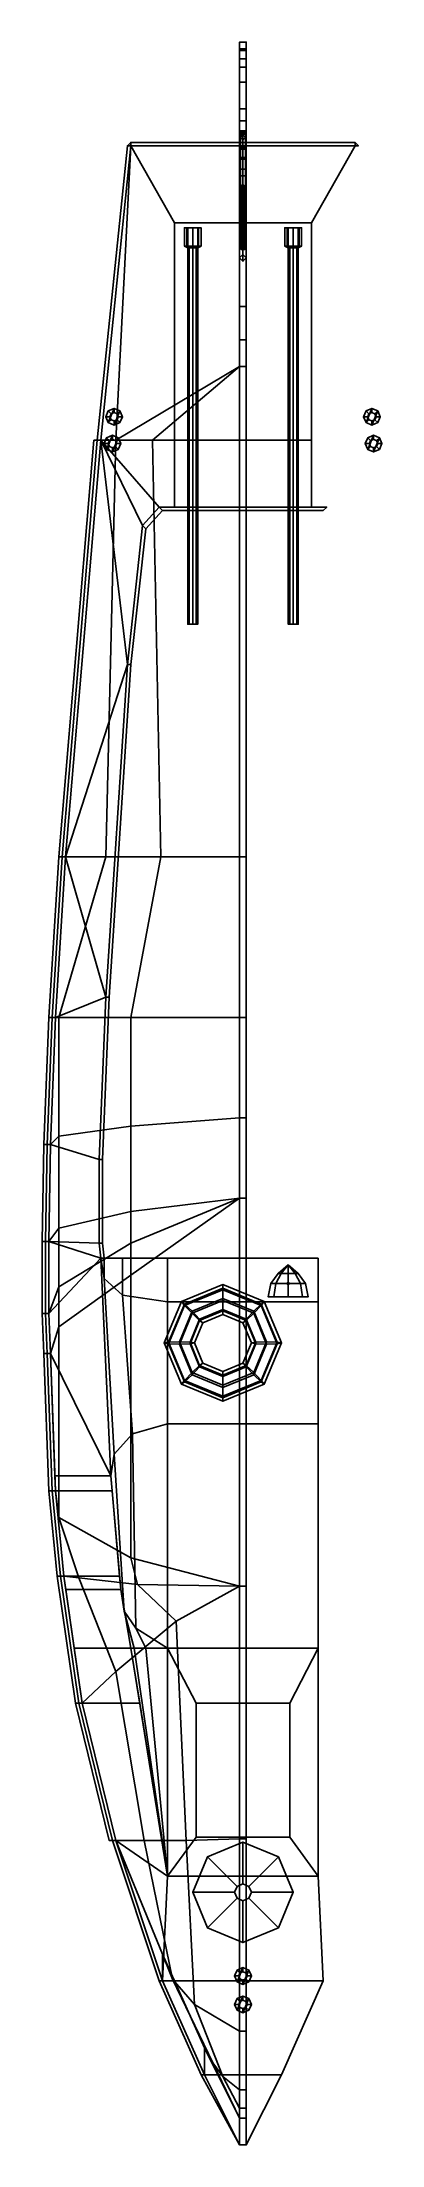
# Model space of a CAD drawing. Extents: x -1.2 to 0.8, y -6 to 6.5.
import ezdxf

# ---------------------------------------------------------------- set-up
doc = ezdxf.new("R2010")
doc.units = 0
doc.layers.get('0').update_dxf_attribs({"linetype": 'CONTINUOUS'})

msp = doc.modelspace()

# ---------------------------------------------------------------- linework, layer by layer
for points in [[(-0.02, 6.55, -0.48), (-0.02, 6.51, -0.59), (-0.02, 6.5, -0.22), (-0.02, 6.55, -0.41)], [(-0.02, 6.55, -0.41), (-0.02, 6.5, -0.22), (0.02, 6.5, -0.22), (0.02, 6.55, -0.41)], [(0.02, 6.55, -0.41), (0.02, 6.55, -0.48), (-0.02, 6.55, -0.48), (-0.02, 6.55, -0.41)], [(0.02, 6.55, -0.48), (0.02, 6.51, -0.59), (-0.02, 6.51, -0.59), (-0.02, 6.55, -0.48)], [(0.02, 6.5, -0.22), (0.02, 6.51, -0.59), (0.02, 6.55, -0.48), (0.02, 6.55, -0.41)], [(-0.02, 6.51, -0.59), (-0.02, 6.45, -0.65), (-0.02, 6.4, -0.17), (-0.02, 6.5, -0.22)], [(0.02, 6.51, -0.59), (0.02, 6.45, -0.65), (-0.02, 6.45, -0.65), (-0.02, 6.51, -0.59)], [(-0.02, 6.5, -0.22), (-0.02, 6.4, -0.17), (0.02, 6.4, -0.17), (0.02, 6.5, -0.22)], [(-0.02, 6.45, -0.65), (-0.02, 6.31, -0.68), (-0.02, 6.15, -0.13), (-0.02, 6.4, -0.17)], [(0.02, 6.45, -0.65), (0.02, 6.31, -0.68), (-0.02, 6.31, -0.68), (-0.02, 6.45, -0.65)], [(0.02, 6.4, -0.17), (0.02, 6.45, -0.65), (0.02, 6.51, -0.59), (0.02, 6.5, -0.22)], [(0.02, 6.15, -0.13), (0.02, 6.31, -0.68), (0.02, 6.45, -0.65), (0.02, 6.4, -0.17)], [(-0.02, 6.4, -0.17), (-0.02, 6.15, -0.13), (0.02, 6.15, -0.13), (0.02, 6.4, -0.17)], [(-0.02, 6.31, -0.68), (-0.02, 6.08, -0.68), (-0.02, 6.01, -0.27), (-0.02, 6.15, -0.13)], [(0.02, 6.31, -0.68), (0.02, 6.08, -0.68), (-0.02, 6.08, -0.68), (-0.02, 6.31, -0.68)], [(0.02, 6.01, -0.27), (0.02, 6.08, -0.68), (0.02, 6.31, -0.68), (0.02, 6.15, -0.13)], [(-0.02, 6.15, -0.13), (-0.02, 6.01, -0.27), (-0.02, 6.01, -0.15)], [(-0.02, 6.15, -0.13), (-0.02, 6.01, -0.15), (-0.02, 5.95, 0.02), (-0.02, 6, 0.02)], [(0.02, 6, 0.02), (0.02, 6.15, -0.13), (-0.02, 6.15, -0.13), (-0.02, 6, 0.02)], [(-0.02, 6.08, -0.68), (-0.02, 5.86, -0.55), (-0.02, 5.86, -0.39), (-0.02, 5.93, -0.3)], [(0.02, 6.08, -0.68), (0.02, 5.86, -0.55), (-0.02, 5.86, -0.55), (-0.02, 6.08, -0.68)], [(-0.02, 6.08, -0.68), (-0.02, 6.08, -0.68), (-0.02, 5.93, -0.3), (-0.02, 6.01, -0.27)], [(0.02, 6.01, -0.15), (0.02, 6.01, -0.27), (0.02, 6.15, -0.13), (0.02, 6.01, -0.15)], [(0.02, 5.95, 0.02), (0.02, 6.01, -0.15), (0.02, 6.15, -0.13), (0.02, 6, 0.02)], [(0.02, 5.86, -0.39), (0.02, 5.86, -0.55), (0.02, 6.08, -0.68), (0.02, 5.93, -0.3)], [(0.02, 5.93, -0.3), (0.02, 6.08, -0.68), (0.02, 6.08, -0.68), (0.02, 6.01, -0.27)], [(-0.67, 5.93, 0.5), (-0.85, 4.17, 0.45), (-0.87, 4.17, 0.45), (-0.69, 5.93, 0.5)], [(-0.69, 5.93, 0.5), (-0.87, 4.17, 0.45), (-0.87, 4.17, 0.49), (-0.69, 5.93, 0.54)], [(-0.69, 5.93, 0.54), (-0.87, 4.17, 0.49), (-0.85, 4.17, 0.49), (-0.67, 5.93, 0.54)], [(-0.67, 5.93), (-0.85, 4.17), (-0.85, 4.17, 0.45), (-0.67, 5.93, 0.5)], [(-0.67, 5.93, 0.54), (-0.85, 4.17, 0.49), (-0.41, 4.17, 0.49), (-0.41, 5.47, 0.527)], [(-0.67, 5.93), (-0.76, 4.17, -0.18), (-0.85, 4.17), (-0.67, 5.93)], [(-0.02, 5.93), (-0.02, 4.61, -0.36), (-0.76, 4.17, -0.18), (-0.67, 5.93)], [(-0.67, 5.95, 0.54), (-0.69, 5.93, 0.54), (-0.67, 5.93, 0.54), (-0.67, 5.95, 0.54)], [(-0.67, 5.95, 0.5), (-0.69, 5.93, 0.5), (-0.69, 5.93, 0.54), (-0.67, 5.95, 0.54)], [(-0.67, 5.95, 0.5), (-0.67, 5.93, 0.5), (-0.69, 5.93, 0.5), (-0.67, 5.95, 0.5)], [(0.67, 5.95, 0.5), (-0.67, 5.95, 0.5), (-0.67, 5.95, 0.54), (0.67, 5.95, 0.54)], [(0.67, 5.93, 0.5), (-0.67, 5.93, 0.5), (-0.67, 5.95, 0.5), (0.67, 5.95, 0.5)], [(0.67, 5.95, 0.54), (-0.67, 5.95, 0.54), (-0.67, 5.93, 0.54), (0.67, 5.93, 0.54)], [(-0.67, 5.93), (-0.67, 5.93, 0.5), (0.67, 5.93, 0.5), (0.67, 5.93)], [(0.67, 5.93, 0.54), (-0.67, 5.93, 0.54), (-0.41, 5.47, 0.527), (0.41, 5.47, 0.527)], [(-0.02, 6.01, -0.27), (-0.02, 5.93, -0.3), (0.02, 5.93, -0.3), (0.02, 6.01, -0.27)], [(-0.02, 6.01, -0.15), (-0.02, 6.01, -0.27), (0.02, 6.01, -0.27), (0.02, 6.01, -0.15)], [(-0.02, 5.95, 0.02), (-0.02, 6.01, -0.15), (0.02, 6.01, -0.15), (0.02, 5.95, 0.02)], [(-0.02, 6, -0.72), (-0.02, 5.92, -0.81), (-0.02, 5.91, -0.76), (-0.02, 5.95, -0.69)], [(-0.02, 5.92, -0.81), (-0.02, 6, -0.72), (0.02, 6, -0.72), (0.02, 5.92, -0.81)], [(-0.02, 6, -0.72), (-0.02, 5.95, -0.69), (0.02, 5.95, -0.69), (0.02, 6, -0.72)], [(-0.02, 6, 0.02), (-0.02, 5.95, 0.02), (0.02, 5.95, 0.02), (0.02, 6, 0.02)], [(-0.02, 5.95, -0.69), (-0.02, 5.91, -0.76), (0.02, 5.91, -0.76), (0.02, 5.95, -0.69)], [(-0.02, 5.79, -0.21), (-0.02, 4.77, -0.36), (-0.02, 4.61, -0.36), (-0.02, 5.93)], [(-0.02, 5.93, -0.16), (-0.02, 5.93, -0.16), (-0.02, 5.79, -0.21), (-0.02, 5.93)], [(-0.02, 5.79, -0.21), (-0.02, 5.93, -0.16), (0.02, 5.93, -0.16), (0.02, 5.79, -0.21)], [(-0.02, 5.93, -0.16), (-0.02, 5.93), (0.02, 5.93), (0.02, 5.93, -0.16)], [(-0.02, 5.93, -0.3), (-0.02, 5.86, -0.39), (0.02, 5.86, -0.39), (0.02, 5.93, -0.3)], [(-0.02, 5.92, -0.81), (-0.02, 5.75, -0.87), (-0.02, 5.85, -0.76), (-0.02, 5.91, -0.76)], [(-0.02, 5.75, -0.87), (-0.02, 5.92, -0.81), (0.02, 5.92, -0.81), (0.02, 5.75, -0.87)], [(-0.02, 5.91, -0.76), (-0.02, 5.85, -0.76), (0.02, 5.85, -0.76), (0.02, 5.91, -0.76)], [(0, 5.54, 0.555), (-0.015, 5.54, 0.57), (-0.015, 6.02, 0.57), (0, 6.02, 0.555)], [(-0.015, 5.54, 0.57), (0, 5.54, 0.585), (0, 6.02, 0.585), (-0.015, 6.02, 0.57)], [(-0.015, 6.02, 0.57), (0, 6.02, 0.585), (0.015, 6.02, 0.57), (0, 6.02, 0.555)], [(0, 5.995, 0.02), (-0.015, 5.98, 0.02), (-0.015, 5.98, 0.57), (0, 5.995, 0.555)], [(-0.015, 5.98, 0.02), (0, 5.965, 0.02), (0, 5.965, 0.555), (-0.015, 5.98, 0.57)], [(0.015, 5.54, 0.57), (0, 5.54, 0.555), (0, 6.02, 0.555), (0.015, 6.02, 0.57)], [(0, 5.54, 0.585), (0.015, 5.54, 0.57), (0.015, 6.02, 0.57), (0, 6.02, 0.585)], [(0.015, 5.98, 0.02), (0, 5.995, 0.02), (0, 5.995, 0.555), (0.015, 5.98, 0.57)], [(0, 5.965, 0.02), (0.015, 5.98, 0.02), (0.015, 5.98, 0.57), (0, 5.965, 0.555)], [(0.69, 5.93, 0.5), (0.67, 5.95, 0.5), (0.67, 5.95, 0.54), (0.69, 5.93, 0.54)], [(0.67, 5.93, 0.5), (0.67, 5.93, 0.5), (0.67, 5.95, 0.5), (0.69, 5.93, 0.5)], [(-0.02, 5.86, -0.39), (-0.02, 5.86, -0.55), (0.02, 5.86, -0.55), (0.02, 5.86, -0.39)], [(-0.02, 5.75, -0.87), (-0.02, 5.72, -0.8), (-0.02, 5.79, -0.7), (-0.02, 5.85, -0.76)], [(-0.02, 5.85, -0.76), (-0.02, 5.79, -0.7), (0.02, 5.79, -0.7), (0.02, 5.85, -0.76)], [(-0.02, 5.72, -0.8), (-0.02, 5.72, -0.36), (-0.02, 5.79, -0.21), (-0.02, 5.79, -0.7)], [(-0.02, 5.65, -0.3), (-0.02, 5.53, -0.3), (-0.02, 5.79, -0.21)], [(-0.02, 5.53, -0.3), (-0.02, 4.77, -0.36), (-0.02, 5.79, -0.21)], [(-0.02, 5.79, -0.7), (-0.02, 5.79, -0.21), (0.02, 5.79, -0.21), (0.02, 5.79, -0.7)], [(-0.02, 5.75, -0.87), (-0.02, 5.59, -0.87), (-0.02, 5.61, -0.83), (-0.02, 5.72, -0.8)], [(-0.02, 5.59, -0.87), (-0.02, 5.75, -0.87), (0.02, 5.75, -0.87), (0.02, 5.59, -0.87)], [(0, 5.28, 0.68), (-0.02, 5.26, 0.68), (-0.02, 5.68, 1.74), (0, 5.7, 1.74)], [(0, 5.7, 1.74), (-0.02, 5.68, 1.74), (0, 5.66, 1.74), (0.02, 5.68, 1.74)], [(-0.02, 5.26, 0.68), (0, 5.24, 0.68), (0, 5.66, 1.74), (-0.02, 5.68, 1.74)], [(0, 5.31, 0.76), (-0.01, 5.31, 0.77), (-0.01, 5.69, 1.24), (0, 5.7, 1.24)], [(0, 5.7, 1.24), (-0.01, 5.69, 1.24), (-0.01, 5.69, 1.74), (0, 5.7, 1.74)], [(-0.01, 5.31, 0.77), (0, 5.31, 0.78), (0, 5.68, 1.24), (-0.01, 5.69, 1.24)], [(-0.01, 5.69, 1.24), (0, 5.68, 1.24), (0, 5.68, 1.74), (-0.01, 5.69, 1.74)], [(0.02, 5.26, 0.68), (0, 5.28, 0.68), (0, 5.7, 1.74), (0.02, 5.68, 1.74)], [(0.01, 5.31, 0.77), (0, 5.31, 0.76), (0, 5.7, 1.24), (0.01, 5.69, 1.24)], [(0.01, 5.69, 1.24), (0, 5.7, 1.24), (0, 5.7, 1.74), (0.01, 5.69, 1.74)], [(0, 5.31, 0.78), (0.01, 5.31, 0.77), (0.01, 5.69, 1.24), (0, 5.68, 1.24)], [(0, 5.68, 1.24), (0.01, 5.69, 1.24), (0.01, 5.69, 1.74), (0, 5.68, 1.74)], [(0, 5.24, 0.68), (0.02, 5.26, 0.68), (0.02, 5.68, 1.74), (0, 5.66, 1.74)], [(-0.02, 5.59, -0.87), (-0.02, 5.59, -0.87), (-0.02, 5.55, -0.83), (-0.02, 5.61, -0.83)], [(-0.02, 5.55, -0.83), (-0.02, 5.59, -0.87), (-0.02, 5.34, -0.78), (-0.02, 5.44, -0.76)], [(-0.02, 5.34, -0.78), (-0.02, 5.59, -0.87), (0.02, 5.59, -0.87), (0.02, 5.34, -0.78)], [(-0.015, 5.54, 0.57), (0, 5.54, 0.555), (0.015, 5.54, 0.57), (0, 5.54, 0.585)], [(-0.41, 5.47, 0.527), (-0.41, 4.17, 0.49), (-0.41, 4.17, 0.68), (-0.41, 5.47, 0.68)], [(0.41, 5.47, 0.527), (-0.41, 5.47, 0.527), (-0.41, 5.47, 0.68), (0.41, 5.47, 0.68)], [(-0.41, 5.47, 0.68), (-0.41, 4.17, 0.68), (0.41, 4.17, 0.68), (0.41, 5.47, 0.68)], [(-0.335, 5.44, -0.515), (-0.35, 5.44, -0.55), (-0.35, 5.33, -0.55), (-0.335, 5.33, -0.515)], [(-0.35, 5.44, -0.55), (-0.335, 5.44, -0.585), (-0.335, 5.33, -0.585), (-0.35, 5.33, -0.55)], [(-0.33, 5.44, -0.1), (-0.335, 5.44, -0.515), (-0.335, 5.33, -0.515), (-0.33, 5.33, -0.1)], [(-0.335, 5.44, -0.585), (-0.3, 5.44, -0.6), (-0.3, 5.33, -0.6), (-0.335, 5.33, -0.585)], [(-0.335, 5.44, -0.515), (-0.33, 5.44, -0.1), (-0.27, 5.44, -0.1), (-0.265, 5.44, -0.515)], [(-0.3, 5.44, -0.6), (-0.265, 5.44, -0.585), (-0.265, 5.33, -0.585), (-0.3, 5.33, -0.6)], [(-0.265, 5.44, -0.515), (-0.27, 5.44, -0.1), (-0.27, 5.33, -0.1), (-0.265, 5.33, -0.515)], [(-0.25, 5.44, -0.55), (-0.265, 5.44, -0.515), (-0.265, 5.33, -0.515), (-0.25, 5.33, -0.55)], [(-0.265, 5.44, -0.585), (-0.25, 5.44, -0.55), (-0.25, 5.33, -0.55), (-0.265, 5.33, -0.585)], [(-0.02, 5.44, -0.38), (-0.02, 4.97, -0.47), (-0.02, 4.77, -0.36), (-0.02, 5.53, -0.3)], [(-0.02, 5.44, -0.76), (-0.02, 5.34, -0.78), (-0.02, 4.97, -0.47), (-0.02, 5.44, -0.38)], [(0.25, 5.44, -0.55), (0.265, 5.44, -0.585), (0.265, 5.33, -0.585), (0.25, 5.33, -0.55)], [(0.265, 5.44, -0.515), (0.25, 5.44, -0.55), (0.25, 5.33, -0.55), (0.265, 5.33, -0.515)], [(0.265, 5.44, -0.515), (0.27, 5.44, -0.1), (0.33, 5.44, -0.1), (0.335, 5.44, -0.515)], [(0.27, 5.44, -0.1), (0.265, 5.44, -0.515), (0.265, 5.33, -0.515), (0.27, 5.33, -0.1)], [(0.265, 5.44, -0.585), (0.3, 5.44, -0.6), (0.3, 5.33, -0.6), (0.265, 5.33, -0.585)], [(0.3, 5.44, -0.6), (0.335, 5.44, -0.585), (0.335, 5.33, -0.585), (0.3, 5.33, -0.6)], [(0.335, 5.44, -0.515), (0.33, 5.44, -0.1), (0.33, 5.33, -0.1), (0.335, 5.33, -0.515)], [(0.335, 5.44, -0.585), (0.35, 5.44, -0.55), (0.35, 5.33, -0.55), (0.335, 5.33, -0.585)], [(0.35, 5.44, -0.55), (0.335, 5.44, -0.515), (0.335, 5.33, -0.515), (0.35, 5.33, -0.55)], [(-0.321, 5.32, -0.571), (-0.33, 5.32, -0.55), (-0.35, 5.33, -0.55), (-0.335, 5.33, -0.585)], [(-0.33, 5.32, -0.55), (-0.321, 5.32, -0.529), (-0.335, 5.33, -0.515), (-0.35, 5.33, -0.55)], [(-0.3, 5.32, -0.58), (-0.321, 5.32, -0.571), (-0.335, 5.33, -0.585), (-0.3, 5.33, -0.6)], [(-0.321, 5.32, -0.529), (-0.3, 5.32, -0.52), (-0.3, 5.33, -0.5), (-0.335, 5.33, -0.515)], [(-0.33, 5.33, -0.1), (-0.335, 5.33, -0.515), (-0.3, 5.33, -0.5), (-0.27, 5.33, -0.1)], [(-0.321, 5.32, -0.529), (-0.33, 5.32, -0.55), (-0.33, 3.07, -0.43), (-0.321, 3.07, -0.409)], [(-0.33, 5.32, -0.55), (-0.321, 5.32, -0.571), (-0.321, 3.07, -0.451), (-0.33, 3.07, -0.43)], [(-0.3, 5.32, -0.52), (-0.321, 5.32, -0.529), (-0.321, 3.07, -0.409), (-0.3, 3.07, -0.4)], [(-0.321, 5.32, -0.571), (-0.3, 5.32, -0.58), (-0.3, 3.07, -0.46), (-0.321, 3.07, -0.451)], [(-0.279, 5.32, -0.571), (-0.3, 5.32, -0.58), (-0.3, 5.33, -0.6), (-0.265, 5.33, -0.585)], [(-0.3, 5.32, -0.52), (-0.279, 5.32, -0.529), (-0.265, 5.33, -0.515), (-0.3, 5.33, -0.5)], [(-0.3, 5.33, -0.5), (-0.265, 5.33, -0.515), (-0.27, 5.33, -0.1)], [(-0.279, 5.32, -0.529), (-0.3, 5.32, -0.52), (-0.3, 3.07, -0.4), (-0.279, 3.07, -0.409)], [(-0.3, 5.32, -0.58), (-0.279, 5.32, -0.571), (-0.279, 3.07, -0.451), (-0.3, 3.07, -0.46)], [(-0.27, 5.32, -0.55), (-0.279, 5.32, -0.571), (-0.265, 5.33, -0.585), (-0.25, 5.33, -0.55)], [(-0.279, 5.32, -0.529), (-0.27, 5.32, -0.55), (-0.25, 5.33, -0.55), (-0.265, 5.33, -0.515)], [(-0.27, 5.32, -0.55), (-0.279, 5.32, -0.529), (-0.279, 3.07, -0.409), (-0.27, 3.07, -0.43)], [(-0.279, 5.32, -0.571), (-0.27, 5.32, -0.55), (-0.27, 3.07, -0.43), (-0.279, 3.07, -0.451)], [(-0.02, 4.97, -0.47), (-0.02, 5.34, -0.78), (0.02, 5.34, -0.78), (0.02, 4.97, -0.47)], [(0.27, 5.32, -0.55), (0.279, 5.32, -0.529), (0.265, 5.33, -0.515), (0.25, 5.33, -0.55)], [(0.279, 5.32, -0.571), (0.27, 5.32, -0.55), (0.25, 5.33, -0.55), (0.265, 5.33, -0.585)], [(0.27, 5.33, -0.1), (0.265, 5.33, -0.515), (0.3, 5.33, -0.5), (0.33, 5.33, -0.1)], [(0.279, 5.32, -0.529), (0.3, 5.32, -0.52), (0.3, 5.33, -0.5), (0.265, 5.33, -0.515)], [(0.3, 5.32, -0.58), (0.279, 5.32, -0.571), (0.265, 5.33, -0.585), (0.3, 5.33, -0.6)], [(0.27, 5.32, -0.55), (0.279, 5.32, -0.571), (0.279, 3.07, -0.451), (0.27, 3.07, -0.43)], [(0.279, 5.32, -0.529), (0.27, 5.32, -0.55), (0.27, 3.07, -0.43), (0.279, 3.07, -0.409)], [(0.279, 5.32, -0.571), (0.3, 5.32, -0.58), (0.3, 3.07, -0.46), (0.279, 3.07, -0.451)], [(0.3, 5.32, -0.52), (0.279, 5.32, -0.529), (0.279, 3.07, -0.409), (0.3, 3.07, -0.4)], [(0.3, 5.33, -0.5), (0.335, 5.33, -0.515), (0.33, 5.33, -0.1)], [(0.3, 5.32, -0.52), (0.321, 5.32, -0.529), (0.335, 5.33, -0.515), (0.3, 5.33, -0.5)], [(0.321, 5.32, -0.571), (0.3, 5.32, -0.58), (0.3, 5.33, -0.6), (0.335, 5.33, -0.585)], [(0.3, 5.32, -0.58), (0.321, 5.32, -0.571), (0.321, 3.07, -0.451), (0.3, 3.07, -0.46)], [(0.321, 5.32, -0.529), (0.3, 5.32, -0.52), (0.3, 3.07, -0.4), (0.321, 3.07, -0.409)], [(0.321, 5.32, -0.529), (0.33, 5.32, -0.55), (0.35, 5.33, -0.55), (0.335, 5.33, -0.515)], [(0.33, 5.32, -0.55), (0.321, 5.32, -0.571), (0.335, 5.33, -0.585), (0.35, 5.33, -0.55)], [(0.321, 5.32, -0.571), (0.33, 5.32, -0.55), (0.33, 3.07, -0.43), (0.321, 3.07, -0.451)], [(0.33, 5.32, -0.55), (0.321, 5.32, -0.529), (0.321, 3.07, -0.409), (0.33, 3.07, -0.43)], [(-0.02, 4.77, -0.36), (-0.02, 4.97, -0.47), (0.02, 4.97, -0.47), (0.02, 4.77, -0.36)], [(-0.02, 4.61, -0.36), (-0.02, 4.77, -0.36), (0.02, 4.77, -0.36), (0.02, 4.61, -0.36)], [(-0.02, 4.61, -0.36), (-0.54, 4.17, -0.31), (-0.54, 4.17, -0.31), (-0.76, 4.17, -0.18)], [(-0.02, 4.61, -0.36), (-0.02, 4.17, -0.43), (-0.02, 4.17, -0.43), (-0.54, 4.17, -0.31)], [(-0.02, 4.17, -0.43), (-0.02, 4.61, -0.36), (0.02, 4.61, -0.36), (0.02, 4.17, -0.43)], [(-0.805, 4.275, 0.68), (-0.77, 4.36, 0.68), (-0.805, 4.345, 0.68), (-0.82, 4.31, 0.68)], [(-0.788, 4.328, 0.66), (-0.795, 4.31, 0.66), (-0.82, 4.31, 0.68), (-0.805, 4.345, 0.68)], [(-0.795, 4.31, 0.66), (-0.788, 4.292, 0.66), (-0.805, 4.275, 0.68), (-0.82, 4.31, 0.68)], [(-0.77, 4.335, 0.66), (-0.788, 4.328, 0.66), (-0.805, 4.345, 0.68), (-0.77, 4.36, 0.68)], [(-0.77, 4.26, 0.68), (-0.735, 4.345, 0.68), (-0.77, 4.36, 0.68), (-0.805, 4.275, 0.68)], [(-0.788, 4.292, 0.66), (-0.77, 4.285, 0.66), (-0.77, 4.26, 0.68), (-0.805, 4.275, 0.68)], [(-0.788, 4.328, 0.46), (-0.795, 4.31, 0.46), (-0.795, 4.31, 0.66), (-0.788, 4.328, 0.66)], [(-0.795, 4.31, 0.46), (-0.788, 4.292, 0.46), (-0.788, 4.292, 0.66), (-0.795, 4.31, 0.66)], [(-0.77, 4.335, 0.46), (-0.788, 4.328, 0.46), (-0.788, 4.328, 0.66), (-0.77, 4.335, 0.66)], [(-0.788, 4.292, 0.46), (-0.77, 4.285, 0.46), (-0.77, 4.285, 0.66), (-0.788, 4.292, 0.66)], [(-0.752, 4.328, 0.66), (-0.77, 4.335, 0.66), (-0.77, 4.36, 0.68), (-0.735, 4.345, 0.68)], [(-0.735, 4.275, 0.68), (-0.72, 4.31, 0.68), (-0.735, 4.345, 0.68), (-0.77, 4.26, 0.68)], [(-0.752, 4.328, 0.46), (-0.77, 4.335, 0.46), (-0.77, 4.335, 0.66), (-0.752, 4.328, 0.66)], [(-0.77, 4.285, 0.46), (-0.752, 4.292, 0.46), (-0.752, 4.292, 0.66), (-0.77, 4.285, 0.66)], [(-0.77, 4.285, 0.66), (-0.752, 4.292, 0.66), (-0.735, 4.275, 0.68), (-0.77, 4.26, 0.68)], [(-0.745, 4.31, 0.66), (-0.752, 4.328, 0.66), (-0.735, 4.345, 0.68), (-0.72, 4.31, 0.68)], [(-0.745, 4.31, 0.46), (-0.752, 4.328, 0.46), (-0.752, 4.328, 0.66), (-0.745, 4.31, 0.66)], [(-0.752, 4.292, 0.46), (-0.745, 4.31, 0.46), (-0.745, 4.31, 0.66), (-0.752, 4.292, 0.66)], [(-0.752, 4.292, 0.66), (-0.745, 4.31, 0.66), (-0.72, 4.31, 0.68), (-0.735, 4.275, 0.68)], [(0.735, 4.275, 0.68), (0.77, 4.36, 0.68), (0.735, 4.345, 0.68), (0.72, 4.31, 0.68)], [(0.752, 4.328, 0.66), (0.745, 4.31, 0.66), (0.72, 4.31, 0.68), (0.735, 4.345, 0.68)], [(0.745, 4.31, 0.66), (0.752, 4.292, 0.66), (0.735, 4.275, 0.68), (0.72, 4.31, 0.68)], [(0.77, 4.26, 0.68), (0.805, 4.345, 0.68), (0.77, 4.36, 0.68), (0.735, 4.275, 0.68)], [(0.77, 4.335, 0.66), (0.752, 4.328, 0.66), (0.735, 4.345, 0.68), (0.77, 4.36, 0.68)], [(0.752, 4.292, 0.66), (0.77, 4.285, 0.66), (0.77, 4.26, 0.68), (0.735, 4.275, 0.68)], [(0.752, 4.328, 0.46), (0.745, 4.31, 0.46), (0.745, 4.31, 0.66), (0.752, 4.328, 0.66)], [(0.745, 4.31, 0.46), (0.752, 4.292, 0.46), (0.752, 4.292, 0.66), (0.745, 4.31, 0.66)], [(0.77, 4.335, 0.46), (0.752, 4.328, 0.46), (0.752, 4.328, 0.66), (0.77, 4.335, 0.66)], [(0.752, 4.292, 0.46), (0.77, 4.285, 0.46), (0.77, 4.285, 0.66), (0.752, 4.292, 0.66)], [(0.788, 4.328, 0.66), (0.77, 4.335, 0.66), (0.77, 4.36, 0.68), (0.805, 4.345, 0.68)], [(0.805, 4.275, 0.68), (0.82, 4.31, 0.68), (0.805, 4.345, 0.68), (0.77, 4.26, 0.68)], [(0.788, 4.328, 0.46), (0.77, 4.335, 0.46), (0.77, 4.335, 0.66), (0.788, 4.328, 0.66)], [(0.77, 4.285, 0.46), (0.788, 4.292, 0.46), (0.788, 4.292, 0.66), (0.77, 4.285, 0.66)], [(0.77, 4.285, 0.66), (0.788, 4.292, 0.66), (0.805, 4.275, 0.68), (0.77, 4.26, 0.68)], [(0.795, 4.31, 0.66), (0.788, 4.328, 0.66), (0.805, 4.345, 0.68), (0.82, 4.31, 0.68)], [(0.795, 4.31, 0.46), (0.788, 4.328, 0.46), (0.788, 4.328, 0.66), (0.795, 4.31, 0.66)], [(0.788, 4.292, 0.46), (0.795, 4.31, 0.46), (0.795, 4.31, 0.66), (0.788, 4.292, 0.66)], [(0.788, 4.292, 0.66), (0.795, 4.31, 0.66), (0.82, 4.31, 0.68), (0.805, 4.275, 0.68)], [(-0.89, 4.17, 0.23), (-1.1, 1.68, 0.22), (-1.06, 1.68, 0.22), (-0.85, 4.17, 0.23)], [(-0.89, 4.17, 0.18), (-1.1, 1.68, 0.17), (-1.1, 1.68, 0.22), (-0.89, 4.17, 0.23)], [(-0.85, 4.17, 0.18), (-1.06, 1.68, 0.17), (-1.1, 1.68, 0.17), (-0.89, 4.17, 0.18)], [(-0.87, 4.17, 0.49), (-1.08, 1.68, 0.47), (-1.06, 1.68, 0.47), (-0.85, 4.17, 0.49)], [(-0.87, 4.17, 0.45), (-1.08, 1.68, 0.43), (-1.08, 1.68, 0.47), (-0.87, 4.17, 0.49)], [(-0.85, 4.17, 0.45), (-1.06, 1.68, 0.43), (-1.08, 1.68, 0.43), (-0.87, 4.17, 0.45)], [(-0.85, 4.17, 0.23), (-1.06, 1.68, 0.22), (-1.06, 1.68, 0.43), (-0.85, 4.17, 0.45)], [(-0.85, 4.17), (-1.06, 1.68), (-1.06, 1.68, 0.17), (-0.85, 4.17, 0.18)], [(-0.85, 4.17, 0.49), (-1.06, 1.68, 0.47), (-0.69, 2.83, 0.48), (-0.85, 4.17, 0.49)], [(-0.76, 4.17, -0.18), (-0.82, 1.68, -0.31), (-1.06, 1.68), (-0.85, 4.17)], [(-0.85, 4.17, 0.18), (-0.89, 4.17, 0.18), (-0.89, 4.17, 0.23), (-0.85, 4.17, 0.23)], [(-0.85, 4.17, 0.49), (-0.69, 2.83, 0.48), (-0.6, 3.66, 0.49), (-0.85, 4.17, 0.49)], [(-0.85, 4.17, 0.49), (-0.6, 3.66, 0.49), (-0.5, 3.77, 0.49), (-0.85, 4.17, 0.49)], [(-0.85, 4.17, 0.49), (-0.5, 3.77, 0.49), (-0.41, 3.77, 0.49), (-0.41, 4.17, 0.49)], [(-0.815, 4.115, 0.68), (-0.78, 4.2, 0.68), (-0.815, 4.185, 0.68), (-0.83, 4.15, 0.68)], [(-0.798, 4.168, 0.66), (-0.805, 4.15, 0.66), (-0.83, 4.15, 0.68), (-0.815, 4.185, 0.68)], [(-0.805, 4.15, 0.66), (-0.798, 4.132, 0.66), (-0.815, 4.115, 0.68), (-0.83, 4.15, 0.68)], [(-0.54, 4.17, -0.31), (-0.49, 1.68, -0.52), (-0.82, 1.68, -0.31), (-0.76, 4.17, -0.18)], [(-0.78, 4.1, 0.68), (-0.745, 4.185, 0.68), (-0.78, 4.2, 0.68), (-0.815, 4.115, 0.68)], [(-0.78, 4.175, 0.66), (-0.798, 4.168, 0.66), (-0.815, 4.185, 0.68), (-0.78, 4.2, 0.68)], [(-0.798, 4.168, 0.46), (-0.805, 4.15, 0.46), (-0.805, 4.15, 0.66), (-0.798, 4.168, 0.66)], [(-0.805, 4.15, 0.46), (-0.798, 4.132, 0.46), (-0.798, 4.132, 0.66), (-0.805, 4.15, 0.66)], [(-0.78, 4.175, 0.46), (-0.798, 4.168, 0.46), (-0.798, 4.168, 0.66), (-0.78, 4.175, 0.66)], [(-0.762, 4.168, 0.66), (-0.78, 4.175, 0.66), (-0.78, 4.2, 0.68), (-0.745, 4.185, 0.68)], [(-0.745, 4.115, 0.68), (-0.73, 4.15, 0.68), (-0.745, 4.185, 0.68), (-0.78, 4.1, 0.68)], [(-0.762, 4.168, 0.46), (-0.78, 4.175, 0.46), (-0.78, 4.175, 0.66), (-0.762, 4.168, 0.66)], [(-0.755, 4.15, 0.66), (-0.762, 4.168, 0.66), (-0.745, 4.185, 0.68), (-0.73, 4.15, 0.68)], [(-0.755, 4.15, 0.46), (-0.762, 4.168, 0.46), (-0.762, 4.168, 0.66), (-0.755, 4.15, 0.66)], [(-0.762, 4.132, 0.66), (-0.755, 4.15, 0.66), (-0.73, 4.15, 0.68), (-0.745, 4.115, 0.68)], [(-0.762, 4.132, 0.46), (-0.755, 4.15, 0.46), (-0.755, 4.15, 0.66), (-0.762, 4.132, 0.66)], [(-0.02, 4.17, -0.43), (-0.02, 1.68, -0.66), (-0.49, 1.68, -0.52), (-0.54, 4.17, -0.31)], [(-0.41, 4.17, 0.49), (-0.41, 3.77, 0.49), (-0.41, 3.77, 0.68), (-0.41, 4.17, 0.68)], [(-0.41, 4.17, 0.68), (-0.41, 3.77, 0.68), (0.41, 3.77, 0.68), (0.41, 4.17, 0.68)], [(-0.02, 1.68, -0.66), (-0.02, 4.17, -0.43), (0.02, 4.17, -0.43), (0.02, 1.68, -0.66)], [(0.745, 4.115, 0.68), (0.78, 4.2, 0.68), (0.745, 4.185, 0.68), (0.73, 4.15, 0.68)], [(0.762, 4.168, 0.66), (0.755, 4.15, 0.66), (0.73, 4.15, 0.68), (0.745, 4.185, 0.68)], [(0.755, 4.15, 0.66), (0.762, 4.132, 0.66), (0.745, 4.115, 0.68), (0.73, 4.15, 0.68)], [(0.78, 4.1, 0.68), (0.815, 4.185, 0.68), (0.78, 4.2, 0.68), (0.745, 4.115, 0.68)], [(0.78, 4.175, 0.66), (0.762, 4.168, 0.66), (0.745, 4.185, 0.68), (0.78, 4.2, 0.68)], [(0.762, 4.168, 0.46), (0.755, 4.15, 0.46), (0.755, 4.15, 0.66), (0.762, 4.168, 0.66)], [(0.755, 4.15, 0.46), (0.762, 4.132, 0.46), (0.762, 4.132, 0.66), (0.755, 4.15, 0.66)], [(0.78, 4.175, 0.46), (0.762, 4.168, 0.46), (0.762, 4.168, 0.66), (0.78, 4.175, 0.66)], [(0.798, 4.168, 0.66), (0.78, 4.175, 0.66), (0.78, 4.2, 0.68), (0.815, 4.185, 0.68)], [(0.815, 4.115, 0.68), (0.83, 4.15, 0.68), (0.815, 4.185, 0.68), (0.78, 4.1, 0.68)], [(0.798, 4.168, 0.46), (0.78, 4.175, 0.46), (0.78, 4.175, 0.66), (0.798, 4.168, 0.66)], [(0.805, 4.15, 0.66), (0.798, 4.168, 0.66), (0.815, 4.185, 0.68), (0.83, 4.15, 0.68)], [(0.805, 4.15, 0.46), (0.798, 4.168, 0.46), (0.798, 4.168, 0.66), (0.805, 4.15, 0.66)], [(0.798, 4.132, 0.46), (0.805, 4.15, 0.46), (0.805, 4.15, 0.66), (0.798, 4.132, 0.66)], [(0.798, 4.132, 0.66), (0.805, 4.15, 0.66), (0.83, 4.15, 0.68), (0.815, 4.115, 0.68)], [(-0.798, 4.132, 0.66), (-0.78, 4.125, 0.66), (-0.78, 4.1, 0.68), (-0.815, 4.115, 0.68)], [(-0.798, 4.132, 0.46), (-0.78, 4.125, 0.46), (-0.78, 4.125, 0.66), (-0.798, 4.132, 0.66)], [(-0.78, 4.125, 0.66), (-0.762, 4.132, 0.66), (-0.745, 4.115, 0.68), (-0.78, 4.1, 0.68)], [(-0.78, 4.125, 0.46), (-0.762, 4.132, 0.46), (-0.762, 4.132, 0.66), (-0.78, 4.125, 0.66)], [(0.762, 4.132, 0.66), (0.78, 4.125, 0.66), (0.78, 4.1, 0.68), (0.745, 4.115, 0.68)], [(0.762, 4.132, 0.46), (0.78, 4.125, 0.46), (0.78, 4.125, 0.66), (0.762, 4.132, 0.66)], [(0.78, 4.125, 0.46), (0.798, 4.132, 0.46), (0.798, 4.132, 0.66), (0.78, 4.125, 0.66)], [(0.78, 4.125, 0.66), (0.798, 4.132, 0.66), (0.815, 4.115, 0.68), (0.78, 4.1, 0.68)], [(-0.6, 3.66, 0.49), (-0.69, 2.83, 0.48), (-0.69, 2.83, 0.71), (-0.6, 3.66, 0.71)], [(-0.6, 3.66, 0.71), (-0.69, 2.83, 0.71), (-0.67, 2.83, 0.71), (-0.58, 3.64, 0.71)], [(-0.5, 3.77, 0.49), (-0.6, 3.66, 0.49), (-0.6, 3.66, 0.71), (-0.5, 3.77, 0.71)], [(-0.5, 3.77, 0.71), (-0.6, 3.66, 0.71), (-0.58, 3.64, 0.71), (-0.48, 3.75, 0.71)], [(-0.41, 3.77, 0.49), (-0.5, 3.77, 0.49), (-0.5, 3.77, 0.71), (-0.41, 3.77, 0.68)], [(-0.41, 3.77, 0.68), (-0.5, 3.77, 0.71), (0.5, 3.77, 0.71), (0.41, 3.77, 0.68)], [(-0.5, 3.77, 0.71), (-0.48, 3.75, 0.71), (0.48, 3.75, 0.71), (0.5, 3.77, 0.71)], [(-0.69, 2.83, 0.48), (-1.06, 1.68, 0.47), (-0.82, 0.84, 0.47), (-0.69, 2.83, 0.48)], [(-0.69, 2.83, 0.48), (-0.82, 0.84, 0.47), (-0.82, 0.84, 0.71), (-0.69, 2.83, 0.71)], [(-0.69, 2.83, 0.71), (-0.82, 0.84, 0.71), (-0.8, 0.84, 0.71), (-0.67, 2.83, 0.71)], [(-1.1, 1.68, 0.22), (-1.16, 0.72, 0.22), (-1.12, 0.72, 0.22), (-1.06, 1.68, 0.22)], [(-1.1, 1.68, 0.17), (-1.16, 0.72, 0.17), (-1.16, 0.72, 0.22), (-1.1, 1.68, 0.22)], [(-1.06, 1.68, 0.17), (-1.12, 0.72, 0.17), (-1.16, 0.72, 0.17), (-1.1, 1.68, 0.17)], [(-1.08, 1.68, 0.47), (-1.08, 1.68, 0.43), (-1.14, 0.72, 0.43), (-1.14, 0.72, 0.47)], [(-1.14, 0.72, 0.43), (-1.08, 1.68, 0.43), (-1.06, 1.68, 0.43), (-1.12, 0.72, 0.43)], [(-1.06, 1.68, 0.47), (-1.08, 1.68, 0.47), (-1.14, 0.72, 0.47), (-1.12, 0.72, 0.47)], [(-1.06, 1.68, 0.22), (-1.12, 0.72, 0.22), (-1.12, 0.72, 0.43), (-1.06, 1.68, 0.43)], [(-1.06, 1.68), (-1.12, 0.72), (-1.12, 0.72, 0.17), (-1.06, 1.68, 0.17)], [(-0.82, 0.84, 0.47), (-1.06, 1.68, 0.47), (-1.12, 0.72, 0.47), (-0.82, 0.84, 0.47)], [(-0.82, 1.68, -0.31), (-1.1, 0.72, -0.31), (-1.12, 0.72), (-1.06, 1.68)], [(-0.49, 1.68, -0.52), (-0.67, 0.72, -0.61), (-1.1, 0.72, -0.31), (-0.82, 1.68, -0.31)], [(-0.02, 1.68, -0.66), (-0.02, 0.72, -0.72), (-0.67, 0.72, -0.61), (-0.49, 1.68, -0.52)], [(-0.02, 0.72, -0.72), (-0.02, 1.68, -0.66), (0.02, 1.68, -0.66), (0.02, 0.72, -0.72)], [(-0.82, 0.84, 0.47), (-1.12, 0.72, 0.47), (-1.15, -0.04, 0.48), (-0.86, -0.13, 0.49)], [(-0.82, 0.84, 0.47), (-0.86, -0.13, 0.49), (-0.86, -0.13, 0.75), (-0.82, 0.84, 0.71)], [(-0.82, 0.84, 0.71), (-0.86, -0.13, 0.75), (-0.84, -0.13, 0.75), (-0.8, 0.84, 0.71)], [(-1.16, 0.72, 0.17), (-1.19, -0.04, 0.17), (-1.19, -0.04, 0.22), (-1.16, 0.72, 0.22)], [(-1.16, 0.72, 0.22), (-1.19, -0.04, 0.22), (-1.15, -0.04, 0.22), (-1.12, 0.72, 0.22)], [(-1.12, 0.72, 0.17), (-1.15, -0.04, 0.17), (-1.19, -0.04, 0.17), (-1.16, 0.72, 0.17)], [(-1.17, -0.04, 0.44), (-1.14, 0.72, 0.43), (-1.12, 0.72, 0.43), (-1.15, -0.04, 0.44)], [(-1.14, 0.72, 0.47), (-1.14, 0.72, 0.43), (-1.17, -0.04, 0.44), (-1.17, -0.04, 0.48)], [(-1.12, 0.72, 0.47), (-1.14, 0.72, 0.47), (-1.17, -0.04, 0.48), (-1.15, -0.04, 0.48)], [(-1.12, 0.72), (-1.15, -0.04), (-1.15, -0.04, 0.17), (-1.12, 0.72, 0.17)], [(-1.12, 0.72, 0.22), (-1.15, -0.04, 0.22), (-1.15, -0.04, 0.44), (-1.12, 0.72, 0.43)], [(-1.1, 0.72, -0.31), (-1.1, 0.01, -0.31), (-1.15, -0.04), (-1.12, 0.72)], [(-0.67, 0.72, -0.61), (-0.67, 0.07, -0.61), (-1.1, 0.01, -0.31), (-1.1, 0.72, -0.31)], [(-0.02, 0.72, -0.72), (-0.02, 0.12, -0.76), (-0.67, 0.07, -0.61), (-0.67, 0.72, -0.61)], [(-0.02, 0.12, -0.76), (-0.02, 0.72, -0.72), (0.02, 0.72, -0.72), (0.02, 0.12, -0.76)], [(-1.1, 0.01, -0.31), (-1.1, -0.54, -0.31), (-1.16, -0.62), (-1.15, -0.04)], [(-0.67, 0.07, -0.61), (-0.67, -0.44, -0.61), (-1.1, -0.54, -0.31), (-1.1, 0.01, -0.31)], [(-0.02, 0.12, -0.76), (-0.02, -0.36, -0.76), (-0.67, -0.44, -0.61), (-0.67, 0.07, -0.61)], [(-0.02, -0.36, -0.76), (-0.02, 0.12, -0.76), (0.02, 0.12, -0.76), (0.02, -0.36, -0.76)], [(-1.19, -0.04, 0.22), (-1.2, -0.62, 0.26), (-1.16, -0.62, 0.26), (-1.15, -0.04, 0.22)], [(-1.19, -0.04, 0.17), (-1.2, -0.62, 0.21), (-1.2, -0.62, 0.26), (-1.19, -0.04, 0.22)], [(-1.15, -0.04, 0.17), (-1.16, -0.62, 0.21), (-1.2, -0.62, 0.21), (-1.19, -0.04, 0.17)], [(-1.15, -0.04, 0.48), (-1.17, -0.04, 0.48), (-1.18, -0.62, 0.5), (-1.16, -0.62, 0.5)], [(-1.17, -0.04, 0.48), (-1.17, -0.04, 0.44), (-1.18, -0.62, 0.46), (-1.18, -0.62, 0.5)], [(-1.18, -0.62, 0.46), (-1.17, -0.04, 0.44), (-1.15, -0.04, 0.44), (-1.16, -0.62, 0.46)], [(-1.15, -0.04, 0.22), (-1.16, -0.62, 0.26), (-1.16, -0.62, 0.46), (-1.15, -0.04, 0.44)], [(-1.15, -0.04), (-1.16, -0.62), (-1.16, -0.62, 0.21), (-1.15, -0.04, 0.17)], [(-0.86, -0.13, 0.49), (-1.15, -0.04, 0.48), (-1.16, -0.62, 0.5), (-0.86, -0.63, 0.51)], [(-0.86, -0.13, 0.49), (-0.86, -0.63, 0.51), (-0.86, -0.63, 0.77), (-0.86, -0.13, 0.75)], [(-0.86, -0.13, 0.75), (-0.86, -0.63, 0.77), (-0.84, -0.63, 0.77), (-0.84, -0.13, 0.75)], [(-0.02, -0.36, -0.76), (-0.02, -0.36, -0.76), (-0.67, -0.63, -0.61), (-0.67, -0.44, -0.61)], [(-0.02, -0.36, -0.76), (-0.02, -0.36, -0.76), (-0.67, -0.82, -0.61), (-0.67, -0.63, -0.61)], [(-0.02, -0.36, -0.76), (-0.02, -2.68, -0.72), (-0.67, -2.51, -0.61), (-0.67, -0.82, -0.61)], [(-0.02, -2.68, -0.72), (-0.02, -0.36, -0.76), (0.02, -0.36, -0.76), (0.02, -2.68, -0.72)], [(-0.67, -0.44, -0.61), (-0.67, -0.63, -0.61), (-1.1, -0.89, -0.31), (-1.1, -0.54, -0.31)], [(-1.2, -0.62, 0.26), (-1.2, -1.05, 0.27), (-1.16, -1.05, 0.27), (-1.16, -0.62, 0.26)], [(-1.2, -0.62, 0.21), (-1.2, -1.05, 0.22), (-1.2, -1.05, 0.27), (-1.2, -0.62, 0.26)], [(-1.16, -0.62, 0.21), (-1.16, -1.05, 0.22), (-1.2, -1.05, 0.22), (-1.2, -0.62, 0.21)], [(-1.16, -0.62, 0.5), (-1.18, -0.62, 0.5), (-1.18, -1.05, 0.52), (-1.16, -1.05, 0.52)], [(-1.18, -0.62, 0.5), (-1.18, -0.62, 0.46), (-1.18, -1.05, 0.48), (-1.18, -1.05, 0.52)], [(-1.18, -1.05, 0.48), (-1.18, -0.62, 0.46), (-1.16, -0.62, 0.46), (-1.16, -1.05, 0.48)], [(-1.1, -0.54, -0.31), (-1.1, -0.89, -0.31), (-1.16, -1.05), (-1.16, -0.62)], [(-1.16, -0.62, 0.26), (-1.16, -1.05, 0.27), (-1.16, -1.05, 0.48), (-1.16, -0.62, 0.46)], [(-1.16, -0.62), (-1.16, -1.05), (-1.16, -1.05, 0.22), (-1.16, -0.62, 0.21)], [(-0.85, -0.72, 0.51), (-1.16, -0.62, 0.5), (-1.16, -1.05, 0.52), (-0.85, -0.72, 0.51)], [(-0.86, -0.63, 0.51), (-1.16, -0.62, 0.5), (-0.85, -0.72, 0.51), (-0.86, -0.63, 0.51)], [(-0.85, -0.72, 0.51), (-1.16, -1.05, 0.52), (-1.15, -1.29, 0.53), (-0.79, -2.02, 0.557)], [(-0.67, -0.63, -0.61), (-0.67, -0.82, -0.61), (-1.1, -1.13, -0.31), (-1.1, -0.89, -0.31)], [(-0.86, -0.63, 0.51), (-0.85, -0.72, 0.51), (-0.85, -0.72, 0.77), (-0.86, -0.63, 0.77)], [(-0.86, -0.63, 0.77), (-0.85, -0.72, 0.77), (-0.83, -0.72, 0.77), (-0.84, -0.63, 0.77)], [(-0.85, -0.72, 0.51), (-0.79, -2.02, 0.557), (-0.79, -2.02, 0.85), (-0.85, -0.72, 0.77)], [(-0.85, -0.72, 0.77), (-0.79, -2.02, 0.85), (-0.77, -1.89, 1.08), (-0.83, -0.84, 1.13)], [(-0.85, -0.72, 0.77), (-0.85, -0.72, 0.77), (-0.83, -0.84, 1.13), (-0.83, -0.72, 1.13)], [(-0.83, -0.72, 1.13), (-0.83, -0.84, 1.13), (-0.72, -0.94, 1.43), (-0.72, -0.72, 1.43)], [(-0.72, -0.72, 1.43), (-0.72, -0.94, 1.43), (-0.45, -0.98, 1.6), (-0.45, -0.72, 1.6)], [(0.45, -0.72, 1.6), (-0.45, -0.72, 1.6), (-0.45, -0.98, 1.6), (0.45, -0.98, 1.6)], [(-0.67, -0.82, -0.61), (-0.67, -2.51, -0.61), (-1.1, -2.27, -0.31), (-1.1, -1.13, -0.31)], [(-0.83, -0.84, 1.13), (-0.77, -1.89, 1.08), (-0.66, -1.77, 1.38), (-0.72, -0.94, 1.43)], [(-0.12, -0.908, 1.766), (-0.12, -0.877, 1.704), (-0.367, -0.979, 1.697), (-0.349, -1.002, 1.759)], [(-0.12, -0.877, 1.704), (-0.12, -0.899, 1.639), (-0.349, -0.994, 1.632), (-0.367, -0.979, 1.697)], [(0.109, -1.002, 1.759), (0.127, -0.979, 1.697), (-0.12, -0.877, 1.704), (-0.12, -0.908, 1.766)], [(0.127, -0.979, 1.697), (0.109, -0.994, 1.632), (-0.12, -0.899, 1.639), (-0.12, -0.877, 1.704)], [(0.166, -0.87, 1.75), (0.15, -0.95, 1.75), (0.185, -0.95, 1.835), (0.197, -0.87, 1.823)], [(0.197, -0.87, 1.677), (0.185, -0.95, 1.665), (0.15, -0.95, 1.75), (0.166, -0.87, 1.75)], [(0.21, -0.81, 1.75), (0.166, -0.87, 1.75), (0.197, -0.87, 1.823), (0.228, -0.81, 1.792)], [(0.228, -0.81, 1.708), (0.197, -0.87, 1.677), (0.166, -0.87, 1.75), (0.21, -0.81, 1.75)], [(0.197, -0.87, 1.823), (0.185, -0.95, 1.835), (0.27, -0.95, 1.87), (0.27, -0.87, 1.854)], [(0.27, -0.87, 1.646), (0.27, -0.95, 1.63), (0.185, -0.95, 1.665), (0.197, -0.87, 1.677)], [(0.228, -0.81, 1.792), (0.197, -0.87, 1.823), (0.27, -0.87, 1.854), (0.27, -0.81, 1.81)], [(0.27, -0.81, 1.69), (0.27, -0.87, 1.646), (0.197, -0.87, 1.677), (0.228, -0.81, 1.708)], [(0.27, -0.76, 1.75), (0.21, -0.81, 1.75), (0.228, -0.81, 1.792), (0.27, -0.76, 1.75)], [(0.27, -0.76, 1.75), (0.228, -0.81, 1.708), (0.21, -0.81, 1.75), (0.27, -0.76, 1.75)], [(0.27, -0.76, 1.75), (0.228, -0.81, 1.792), (0.27, -0.81, 1.81), (0.27, -0.76, 1.75)], [(0.27, -0.76, 1.75), (0.27, -0.81, 1.69), (0.228, -0.81, 1.708), (0.27, -0.76, 1.75)], [(0.27, -0.86, 1.6), (0.26, -0.87, 1.6), (0.26, -0.87, 1.65), (0.27, -0.86, 1.653)], [(0.26, -0.87, 1.6), (0.27, -0.88, 1.6), (0.27, -0.88, 1.644), (0.26, -0.87, 1.65)], [(0.27, -0.76, 1.75), (0.27, -0.81, 1.81), (0.312, -0.81, 1.792), (0.27, -0.76, 1.75)], [(0.27, -0.76, 1.75), (0.312, -0.81, 1.792), (0.33, -0.81, 1.75), (0.27, -0.76, 1.75)], [(0.27, -0.76, 1.75), (0.33, -0.81, 1.75), (0.312, -0.81, 1.708), (0.27, -0.76, 1.75)], [(0.27, -0.76, 1.75), (0.312, -0.81, 1.708), (0.27, -0.81, 1.69), (0.27, -0.76, 1.75)], [(0.27, -0.81, 1.81), (0.27, -0.87, 1.854), (0.343, -0.87, 1.823), (0.312, -0.81, 1.792)], [(0.312, -0.81, 1.708), (0.343, -0.87, 1.677), (0.27, -0.87, 1.646), (0.27, -0.81, 1.69)], [(0.28, -0.87, 1.6), (0.27, -0.86, 1.6), (0.27, -0.86, 1.653), (0.28, -0.87, 1.65)], [(0.27, -0.87, 1.854), (0.27, -0.95, 1.87), (0.355, -0.95, 1.835), (0.343, -0.87, 1.823)], [(0.343, -0.87, 1.677), (0.355, -0.95, 1.665), (0.27, -0.95, 1.63), (0.27, -0.87, 1.646)], [(0.27, -0.88, 1.6), (0.28, -0.87, 1.6), (0.28, -0.87, 1.65), (0.27, -0.88, 1.644)], [(0.312, -0.81, 1.792), (0.343, -0.87, 1.823), (0.374, -0.87, 1.75), (0.33, -0.81, 1.75)], [(0.33, -0.81, 1.75), (0.374, -0.87, 1.75), (0.343, -0.87, 1.677), (0.312, -0.81, 1.708)], [(0.343, -0.87, 1.823), (0.355, -0.95, 1.835), (0.39, -0.95, 1.75), (0.374, -0.87, 1.75)], [(0.374, -0.87, 1.75), (0.39, -0.95, 1.75), (0.355, -0.95, 1.665), (0.343, -0.87, 1.677)], [(-1.1, -0.89, -0.31), (-1.1, -1.13, -0.31), (-1.15, -1.29), (-1.16, -1.05)], [(-0.72, -0.94, 1.43), (-0.66, -1.77, 1.38), (-0.45, -1.71, 1.55), (-0.45, -0.98, 1.6)], [(-0.349, -1.002, 1.759), (-0.367, -0.979, 1.697), (-0.47, -1.226, 1.68), (-0.444, -1.231, 1.743)], [(-0.367, -0.979, 1.697), (-0.349, -0.994, 1.632), (-0.444, -1.222, 1.616), (-0.47, -1.226, 1.68)], [(0.45, -0.98, 1.6), (-0.45, -0.98, 1.6), (-0.45, -1.71, 1.55), (0.45, -1.71, 1.55)], [(-0.349, -0.994, 1.632), (-0.304, -1.037, 1.603), (-0.38, -1.22, 1.59), (-0.444, -1.222, 1.616)], [(-0.304, -1.049, 1.782), (-0.349, -1.002, 1.759), (-0.444, -1.231, 1.743), (-0.38, -1.233, 1.77)], [(-0.12, -0.899, 1.639), (-0.12, -0.961, 1.608), (-0.304, -1.037, 1.603), (-0.349, -0.994, 1.632)], [(-0.12, -0.973, 1.788), (-0.12, -0.908, 1.766), (-0.349, -1.002, 1.759), (-0.304, -1.049, 1.782)], [(-0.12, -0.961, 1.608), (-0.12, -1.026, 1.63), (-0.259, -1.083, 1.626), (-0.304, -1.037, 1.603)], [(-0.12, -1.035, 1.757), (-0.12, -0.973, 1.788), (-0.304, -1.049, 1.782), (-0.259, -1.092, 1.753)], [(0.109, -0.994, 1.632), (0.064, -1.037, 1.603), (-0.12, -0.961, 1.608), (-0.12, -0.899, 1.639)], [(0.064, -1.049, 1.782), (0.109, -1.002, 1.759), (-0.12, -0.908, 1.766), (-0.12, -0.973, 1.788)], [(0.064, -1.037, 1.603), (0.019, -1.083, 1.626), (-0.12, -1.026, 1.63), (-0.12, -0.961, 1.608)], [(0.019, -1.092, 1.753), (0.064, -1.049, 1.782), (-0.12, -0.973, 1.788), (-0.12, -1.035, 1.757)], [(0.204, -1.222, 1.616), (0.14, -1.22, 1.59), (0.064, -1.037, 1.603), (0.109, -0.994, 1.632)], [(0.14, -1.233, 1.77), (0.204, -1.231, 1.743), (0.109, -1.002, 1.759), (0.064, -1.049, 1.782)], [(0.204, -1.231, 1.743), (0.23, -1.226, 1.68), (0.127, -0.979, 1.697), (0.109, -1.002, 1.759)], [(0.23, -1.226, 1.68), (0.204, -1.222, 1.616), (0.109, -0.994, 1.632), (0.127, -0.979, 1.697)], [(0.39, -0.95, 1.75), (0.355, -0.95, 1.835), (0.15, -0.95, 1.75), (0.185, -0.95, 1.665)], [(0.355, -0.95, 1.835), (0.27, -0.95, 1.87), (0.185, -0.95, 1.835), (0.15, -0.95, 1.75)], [(0.355, -0.95, 1.665), (0.39, -0.95, 1.75), (0.185, -0.95, 1.665), (0.27, -0.95, 1.63)], [(-1.2, -1.05, 0.27), (-1.19, -1.29, 0.28), (-1.15, -1.29, 0.28), (-1.16, -1.05, 0.27)], [(-1.2, -1.05, 0.22), (-1.19, -1.29, 0.23), (-1.19, -1.29, 0.28), (-1.2, -1.05, 0.27)], [(-1.16, -1.05, 0.22), (-1.15, -1.29, 0.23), (-1.19, -1.29, 0.23), (-1.2, -1.05, 0.22)], [(-1.17, -1.29, 0.49), (-1.18, -1.05, 0.48), (-1.16, -1.05, 0.48), (-1.15, -1.29, 0.49)], [(-1.18, -1.05, 0.52), (-1.18, -1.05, 0.48), (-1.17, -1.29, 0.49), (-1.17, -1.29, 0.53)], [(-1.16, -1.05, 0.52), (-1.18, -1.05, 0.52), (-1.17, -1.29, 0.53), (-1.15, -1.29, 0.53)], [(-1.16, -1.05, 0.27), (-1.15, -1.29, 0.28), (-1.15, -1.29, 0.49), (-1.16, -1.05, 0.48)], [(-1.16, -1.05), (-1.15, -1.29), (-1.15, -1.29, 0.23), (-1.16, -1.05, 0.22)], [(-1.1, -1.13, -0.31), (-1.1, -2.27, -0.31), (-1.12, -2.11), (-1.15, -1.29)], [(-0.304, -1.037, 1.603), (-0.259, -1.083, 1.626), (-0.316, -1.222, 1.616), (-0.38, -1.22, 1.59)], [(-0.259, -1.092, 1.753), (-0.304, -1.049, 1.782), (-0.38, -1.233, 1.77), (-0.316, -1.231, 1.743)], [(-0.259, -1.083, 1.626), (-0.24, -1.106, 1.688), (-0.29, -1.226, 1.68), (-0.316, -1.222, 1.616)], [(-0.24, -1.106, 1.688), (-0.259, -1.092, 1.753), (-0.316, -1.231, 1.743), (-0.29, -1.226, 1.68)], [(-0.12, -1.026, 1.63), (-0.12, -1.057, 1.692), (-0.24, -1.106, 1.688), (-0.259, -1.083, 1.626)], [(-0.12, -1.057, 1.692), (-0.12, -1.035, 1.757), (-0.259, -1.092, 1.753), (-0.24, -1.106, 1.688)], [(0.019, -1.083, 1.626), (0, -1.106, 1.688), (-0.12, -1.057, 1.692), (-0.12, -1.026, 1.63)], [(0, -1.106, 1.688), (0.019, -1.092, 1.753), (-0.12, -1.035, 1.757), (-0.12, -1.057, 1.692)], [(0.076, -1.222, 1.616), (0.05, -1.226, 1.68), (0, -1.106, 1.688), (0.019, -1.083, 1.626)], [(0.05, -1.226, 1.68), (0.076, -1.231, 1.743), (0.019, -1.092, 1.753), (0, -1.106, 1.688)], [(0.14, -1.22, 1.59), (0.076, -1.222, 1.616), (0.019, -1.083, 1.626), (0.064, -1.037, 1.603)], [(0.076, -1.231, 1.743), (0.14, -1.233, 1.77), (0.064, -1.049, 1.782), (0.019, -1.092, 1.753)], [(-0.47, -1.226, 1.68), (-0.444, -1.222, 1.616), (-0.349, -1.45, 1.6), (-0.367, -1.473, 1.663)], [(-0.444, -1.231, 1.743), (-0.47, -1.226, 1.68), (-0.367, -1.473, 1.663), (-0.349, -1.459, 1.727)], [(-0.444, -1.222, 1.616), (-0.38, -1.22, 1.59), (-0.304, -1.403, 1.577), (-0.349, -1.45, 1.6)], [(-0.38, -1.233, 1.77), (-0.444, -1.231, 1.743), (-0.349, -1.459, 1.727), (-0.304, -1.416, 1.757)], [(-0.38, -1.22, 1.59), (-0.316, -1.222, 1.616), (-0.259, -1.36, 1.607), (-0.304, -1.403, 1.577)], [(-0.316, -1.231, 1.743), (-0.38, -1.233, 1.77), (-0.304, -1.416, 1.757), (-0.259, -1.369, 1.734)], [(-0.316, -1.222, 1.616), (-0.29, -1.226, 1.68), (-0.24, -1.346, 1.671), (-0.259, -1.36, 1.607)], [(-0.29, -1.226, 1.68), (-0.316, -1.231, 1.743), (-0.259, -1.369, 1.734), (-0.24, -1.346, 1.671)], [(0.019, -1.36, 1.607), (0, -1.346, 1.671), (0.05, -1.226, 1.68), (0.076, -1.222, 1.616)], [(0, -1.346, 1.671), (0.019, -1.369, 1.734), (0.076, -1.231, 1.743), (0.05, -1.226, 1.68)], [(0.064, -1.403, 1.577), (0.019, -1.36, 1.607), (0.076, -1.222, 1.616), (0.14, -1.22, 1.59)], [(0.019, -1.369, 1.734), (0.064, -1.416, 1.757), (0.14, -1.233, 1.77), (0.076, -1.231, 1.743)], [(0.109, -1.45, 1.6), (0.064, -1.403, 1.577), (0.14, -1.22, 1.59), (0.204, -1.222, 1.616)], [(0.064, -1.416, 1.757), (0.109, -1.459, 1.727), (0.204, -1.231, 1.743), (0.14, -1.233, 1.77)], [(0.127, -1.473, 1.663), (0.109, -1.45, 1.6), (0.204, -1.222, 1.616), (0.23, -1.226, 1.68)], [(0.109, -1.459, 1.727), (0.127, -1.473, 1.663), (0.23, -1.226, 1.68), (0.204, -1.231, 1.743)], [(-1.19, -1.29, 0.28), (-1.16, -2.11, 0.33), (-1.12, -2.11, 0.33), (-1.15, -1.29, 0.28)], [(-1.19, -1.29, 0.23), (-1.16, -2.11, 0.28), (-1.16, -2.11, 0.33), (-1.19, -1.29, 0.28)], [(-1.15, -1.29, 0.23), (-1.12, -2.11, 0.28), (-1.16, -2.11, 0.28), (-1.19, -1.29, 0.23)], [(-1.15, -1.29, 0.53), (-1.17, -1.29, 0.53), (-1.14, -2.11, 0.56), (-1.12, -2.11, 0.56)], [(-1.17, -1.29, 0.53), (-1.17, -1.29, 0.49), (-1.14, -2.11, 0.52), (-1.14, -2.11, 0.56)], [(-1.14, -2.11, 0.52), (-1.17, -1.29, 0.49), (-1.15, -1.29, 0.49), (-1.12, -2.11, 0.52)], [(-1.15, -1.29), (-1.12, -2.11), (-1.12, -2.11, 0.28), (-1.15, -1.29, 0.23)], [(-1.15, -1.29, 0.28), (-1.12, -2.11, 0.33), (-1.12, -2.11, 0.52), (-1.15, -1.29, 0.49)], [(-0.79, -2.02, 0.557), (-1.15, -1.29, 0.53), (-1.123, -2.02, 0.557), (-0.79, -2.02, 0.557)], [(-0.304, -1.403, 1.577), (-0.259, -1.36, 1.607), (-0.12, -1.418, 1.603), (-0.12, -1.479, 1.572)], [(-0.259, -1.369, 1.734), (-0.304, -1.416, 1.757), (-0.12, -1.492, 1.751), (-0.12, -1.427, 1.73)], [(-0.259, -1.36, 1.607), (-0.24, -1.346, 1.671), (-0.12, -1.396, 1.668), (-0.12, -1.418, 1.603)], [(-0.24, -1.346, 1.671), (-0.259, -1.369, 1.734), (-0.12, -1.427, 1.73), (-0.12, -1.396, 1.668)], [(-0.12, -1.418, 1.603), (-0.12, -1.396, 1.668), (0, -1.346, 1.671), (0.019, -1.36, 1.607)], [(-0.12, -1.396, 1.668), (-0.12, -1.427, 1.73), (0.019, -1.369, 1.734), (0, -1.346, 1.671)], [(-0.12, -1.479, 1.572), (-0.12, -1.418, 1.603), (0.019, -1.36, 1.607), (0.064, -1.403, 1.577)], [(-0.12, -1.427, 1.73), (-0.12, -1.492, 1.751), (0.064, -1.416, 1.757), (0.019, -1.369, 1.734)], [(-0.367, -1.473, 1.663), (-0.349, -1.45, 1.6), (-0.12, -1.545, 1.594), (-0.12, -1.575, 1.655)], [(-0.349, -1.459, 1.727), (-0.367, -1.473, 1.663), (-0.12, -1.575, 1.655), (-0.12, -1.554, 1.721)], [(-0.349, -1.45, 1.6), (-0.304, -1.403, 1.577), (-0.12, -1.479, 1.572), (-0.12, -1.545, 1.594)], [(-0.304, -1.416, 1.757), (-0.349, -1.459, 1.727), (-0.12, -1.554, 1.721), (-0.12, -1.492, 1.751)], [(-0.12, -1.545, 1.594), (-0.12, -1.479, 1.572), (0.064, -1.403, 1.577), (0.109, -1.45, 1.6)], [(-0.12, -1.492, 1.751), (-0.12, -1.554, 1.721), (0.109, -1.459, 1.727), (0.064, -1.416, 1.757)], [(-0.12, -1.575, 1.655), (-0.12, -1.545, 1.594), (0.109, -1.45, 1.6), (0.127, -1.473, 1.663)], [(-0.12, -1.554, 1.721), (-0.12, -1.575, 1.655), (0.127, -1.473, 1.663), (0.109, -1.459, 1.727)], [(-0.45, -1.71, 1.55), (-0.66, -1.77, 1.38), (-0.64, -2.93, 1.2), (-0.45, -3.05, 1.37)], [(0.45, -1.71, 1.55), (-0.45, -1.71, 1.55), (-0.45, -3.05, 1.37), (0.45, -3.05, 1.37)], [(-0.66, -1.77, 1.38), (-0.77, -1.89, 1.08), (-0.71, -2.83, 1.07), (-0.64, -2.93, 1.2)], [(-0.77, -1.89, 1.08), (-0.79, -2.02, 0.85), (-0.73, -2.7, 0.9), (-0.71, -2.83, 1.07)], [(-1.16, -2.11, 0.33), (-1.11, -2.62, 0.37), (-1.07, -2.62, 0.37), (-1.12, -2.11, 0.33)], [(-1.16, -2.11, 0.28), (-1.11, -2.62, 0.32), (-1.11, -2.62, 0.37), (-1.16, -2.11, 0.33)], [(-1.12, -2.11, 0.28), (-1.07, -2.62, 0.32), (-1.11, -2.62, 0.32), (-1.16, -2.11, 0.28)], [(-1.09, -2.62, 0.56), (-1.14, -2.11, 0.52), (-1.12, -2.11, 0.52), (-1.07, -2.62, 0.56)], [(-1.14, -2.11, 0.56), (-1.14, -2.11, 0.52), (-1.09, -2.62, 0.56), (-1.09, -2.62, 0.6)], [(-1.12, -2.11, 0.56), (-1.14, -2.11, 0.56), (-1.09, -2.62, 0.6), (-1.07, -2.62, 0.6)], [(-0.79, -2.02, 0.557), (-1.123, -2.02, 0.557), (-1.12, -2.11, 0.56), (-0.782, -2.11, 0.56)], [(-1.12, -2.11, 0.33), (-1.07, -2.62, 0.37), (-1.07, -2.62, 0.56), (-1.12, -2.11, 0.52)], [(-1.12, -2.11), (-1.07, -2.62), (-1.07, -2.62, 0.32), (-1.12, -2.11, 0.28)], [(-0.782, -2.11, 0.56), (-1.12, -2.11, 0.56), (-1.07, -2.62, 0.6), (-0.737, -2.62, 0.6)], [(-1.1, -2.27, -0.31), (-0.98, -2.63, -0.31), (-1.07, -2.62), (-1.12, -2.11)], [(-0.79, -2.02, 0.557), (-0.782, -2.11, 0.56), (-0.79, -2.02, 0.85)], [(-0.79, -2.02, 0.85), (-0.782, -2.11, 0.56), (-0.737, -2.62, 0.6), (-0.73, -2.7, 0.9)], [(-0.67, -2.51, -0.61), (-0.63, -2.67, -0.61), (-0.98, -2.63, -0.31), (-1.1, -2.27, -0.31)], [(-0.02, -2.68, -0.72), (-0.02, -2.68, -0.72), (-0.63, -2.67, -0.61), (-0.67, -2.51, -0.61)], [(-1.11, -2.62, 0.32), (-1, -3.38, 0.38), (-1, -3.38, 0.43), (-1.11, -2.62, 0.37)], [(-1.07, -2.62, 0.32), (-0.96, -3.38, 0.38), (-1, -3.38, 0.38), (-1.11, -2.62, 0.32)], [(-1.11, -2.62, 0.37), (-1, -3.38, 0.43), (-0.96, -3.38, 0.43), (-1.07, -2.62, 0.37)], [(-1.07, -2.62, 0.6), (-1.09, -2.62, 0.6), (-0.98, -3.38, 0.67), (-0.96, -3.38, 0.67)], [(-1.09, -2.62, 0.6), (-1.09, -2.62, 0.56), (-0.98, -3.38, 0.63), (-0.98, -3.38, 0.67)], [(-0.98, -3.38, 0.63), (-1.09, -2.62, 0.56), (-1.07, -2.62, 0.56), (-0.96, -3.38, 0.63)], [(-1.07, -2.62, 0.37), (-0.96, -3.38, 0.43), (-0.96, -3.38, 0.63), (-1.07, -2.62, 0.56)], [(-1.07, -2.62), (-0.96, -3.38), (-0.96, -3.38, 0.38), (-1.07, -2.62, 0.32)], [(-0.737, -2.62, 0.6), (-1.07, -2.62, 0.6), (-1.058, -2.7, 0.607), (-0.73, -2.7, 0.607)], [(-0.98, -2.63, -0.31), (-0.76, -3.19, -0.31), (-0.96, -3.38), (-1.07, -2.62)], [(-0.63, -2.67, -0.61), (-0.4, -2.89, -0.61), (-0.76, -3.19, -0.31), (-0.98, -2.63, -0.31)], [(-0.73, -2.7, 0.9), (-0.737, -2.62, 0.6), (-0.73, -2.7, 0.607), (-0.73, -2.7, 0.9)], [(-0.73, -2.7, 0.607), (-1.058, -2.7, 0.607), (-1.008, -3.05, 0.64), (-0.67, -3.05, 0.64)], [(-0.73, -2.7, 0.9), (-0.73, -2.7, 0.607), (-0.67, -3.05, 0.64), (-0.67, -3.05, 0.92)], [(-0.71, -2.83, 1.07), (-0.73, -2.7, 0.9), (-0.67, -3.05, 0.92), (-0.65, -3.05, 1.09)], [(-0.02, -2.68, -0.72), (-0.02, -2.68, -0.72), (-0.4, -2.89, -0.61), (-0.63, -2.67, -0.61)], [(-0.02, -2.68, -0.72), (-0.02, -4.19, -0.64), (-0.34, -4.2, -0.52), (-0.4, -2.89, -0.61)], [(-0.02, -4.19, -0.64), (-0.02, -2.68, -0.72), (0.02, -2.68, -0.72), (0.02, -4.19, -0.64)], [(-0.4, -2.89, -0.61), (-0.34, -4.2, -0.52), (-0.59, -4.2, -0.31), (-0.76, -3.19, -0.31)], [(-0.64, -2.93, 1.2), (-0.71, -2.83, 1.07), (-0.65, -3.05, 1.09), (-0.58, -3.05, 1.22)], [(-0.45, -3.05, 1.37), (-0.64, -2.93, 1.2), (-0.58, -3.05, 1.22), (-0.45, -3.05, 1.37)], [(-0.67, -3.05, 0.64), (-1.008, -3.05, 0.64), (-0.96, -3.38, 0.67), (-0.617, -3.38, 0.67)], [(-0.67, -3.05, 0.92), (-0.67, -3.05, 0.64), (-0.617, -3.38, 0.67), (-0.67, -3.05, 0.92)], [(-0.67, -3.05, 0.92), (-0.617, -3.38, 0.67), (-0.45, -4.414, 0.811)], [(-0.65, -3.05, 1.09), (-0.67, -3.05, 0.92), (-0.45, -4.414, 0.811)], [(-0.58, -3.05, 1.22), (-0.65, -3.05, 1.09), (-0.45, -4.414, 0.811)], [(-0.45, -3.05, 1.37), (-0.58, -3.05, 1.22), (-0.45, -4.414, 0.811)], [(0.45, -3.05, 1.37), (-0.45, -3.05, 1.37), (-0.28, -3.38, 1.235), (0.28, -3.38, 1.235)], [(-0.28, -3.38, 1.235), (-0.45, -3.05, 1.37), (-0.45, -4.414, 0.811), (-0.28, -4.18, 0.907)], [(0.45, -3.05, 1.37), (0.28, -3.38, 1.235), (0.28, -4.18, 0.907), (0.45, -4.414, 0.811)], [(-0.76, -3.19, -0.31), (-0.59, -4.2, -0.31), (-0.76, -4.2), (-0.96, -3.38)], [(-1, -3.38, 0.43), (-0.8, -4.2, 0.52), (-0.76, -4.2, 0.52), (-0.96, -3.38, 0.43)], [(-1, -3.38, 0.38), (-0.8, -4.2, 0.47), (-0.8, -4.2, 0.52), (-1, -3.38, 0.43)], [(-0.96, -3.38, 0.38), (-0.76, -4.2, 0.47), (-0.8, -4.2, 0.47), (-1, -3.38, 0.38)], [(-0.78, -4.2, 0.74), (-0.98, -3.38, 0.63), (-0.96, -3.38, 0.63), (-0.76, -4.2, 0.74)], [(-0.98, -3.38, 0.67), (-0.98, -3.38, 0.63), (-0.78, -4.2, 0.74), (-0.78, -4.2, 0.78)], [(-0.96, -3.38, 0.67), (-0.98, -3.38, 0.67), (-0.78, -4.2, 0.78), (-0.76, -4.2, 0.78)], [(-0.96, -3.38), (-0.76, -4.2), (-0.76, -4.2, 0.47), (-0.96, -3.38, 0.38)], [(-0.96, -3.38, 0.43), (-0.76, -4.2, 0.52), (-0.76, -4.2, 0.74), (-0.96, -3.38, 0.63)], [(-0.617, -3.38, 0.67), (-0.96, -3.38, 0.67), (-0.76, -4.2, 0.78), (-0.45, -4.414, 0.811)], [(-0.8, -4.2, 0.52), (-0.8, -4.2, 0.47), (-0.76, -4.2, 0.47), (-0.76, -4.2, 0.52)], [(-0.76, -4.2, 0.78), (-0.78, -4.2, 0.78), (-0.5, -5.04, 0.9), (-0.48, -5.04, 0.9)], [(-0.78, -4.2, 0.78), (-0.78, -4.2, 0.74), (-0.5, -5.04, 0.86), (-0.5, -5.04, 0.9)], [(-0.5, -5.04, 0.86), (-0.78, -4.2, 0.74), (-0.76, -4.2, 0.74), (-0.48, -5.04, 0.86)], [(-0.76, -4.2), (-0.48, -4.88), (-0.48, -5.04, 0.86), (-0.76, -4.2, 0.74)], [(-0.45, -4.414, 0.811), (-0.76, -4.2, 0.78), (-0.48, -5.04, 0.9), (-0.45, -4.414, 0.811)], [(-0.59, -4.2, -0.31), (-0.42, -5.03, -0.21), (-0.48, -4.88), (-0.76, -4.2)], [(-0.34, -4.2, -0.52), (-0.29, -5.18, -0.34), (-0.42, -5.03, -0.21), (-0.59, -4.2, -0.31)], [(0.28, -4.18, 0.907), (-0.28, -4.18, 0.907), (-0.45, -4.414, 0.811), (0.45, -4.414, 0.811)], [(-0.02, -4.19, -0.64), (-0.02, -5.34, -0.47), (-0.29, -5.18, -0.34), (-0.34, -4.2, -0.52)], [(-0.035, -4.475, 1.15), (0, -4.46, 1.15), (0, -4.21, 0.81), (-0.212, -4.298, 0.81)], [(-0.02, -5.34, -0.47), (-0.02, -4.19, -0.64), (0.02, -4.19, -0.64), (0.02, -5.34, -0.47)], [(0, -4.46, 1.15), (0.035, -4.475, 1.15), (0.212, -4.298, 0.81), (0, -4.21, 0.81)], [(-0.05, -4.51, 1.15), (-0.035, -4.475, 1.15), (-0.212, -4.298, 0.81), (-0.3, -4.51, 0.81)], [(0.035, -4.475, 1.15), (0.05, -4.51, 1.15), (0.3, -4.51, 0.81), (0.212, -4.298, 0.81)], [(0.45, -4.414, 0.811), (-0.45, -4.414, 0.811), (-0.48, -5.04, 0.9), (0.48, -5.04, 0.9)], [(-0.035, -4.545, 1.15), (-0.05, -4.51, 1.15), (-0.3, -4.51, 0.81), (-0.212, -4.722, 0.81)], [(-0.035, -4.475, 1.15), (-0.05, -4.51, 1.15), (-0.05, -4.51, 1.25), (-0.035, -4.475, 1.25)], [(-0.05, -4.51, 1.15), (-0.035, -4.545, 1.15), (-0.035, -4.545, 1.25), (-0.05, -4.51, 1.25)], [(0, -4.46, 1.15), (-0.035, -4.475, 1.15), (-0.035, -4.475, 1.25), (0, -4.46, 1.25)], [(0.035, -4.475, 1.15), (0, -4.46, 1.15), (0, -4.46, 1.25), (0.035, -4.475, 1.25)], [(0.05, -4.51, 1.15), (0.035, -4.475, 1.15), (0.035, -4.475, 1.25), (0.05, -4.51, 1.25)], [(0.035, -4.545, 1.15), (0.05, -4.51, 1.15), (0.05, -4.51, 1.25), (0.035, -4.545, 1.25)], [(0.05, -4.51, 1.15), (0.035, -4.545, 1.15), (0.212, -4.722, 0.81), (0.3, -4.51, 0.81)], [(0, -4.56, 1.15), (-0.035, -4.545, 1.15), (-0.212, -4.722, 0.81), (0, -4.81, 0.81)], [(-0.035, -4.545, 1.15), (0, -4.56, 1.15), (0, -4.56, 1.25), (-0.035, -4.545, 1.25)], [(0, -4.56, 1.15), (0.035, -4.545, 1.15), (0.035, -4.545, 1.25), (0, -4.56, 1.25)], [(0.035, -4.545, 1.15), (0, -4.56, 1.15), (0, -4.81, 0.81), (0.212, -4.722, 0.81)], [(-0.48, -4.88), (-0.23, -5.44), (-0.23, -5.6, 0.94), (-0.48, -5.04, 0.86)], [(-0.42, -5.03, -0.21), (-0.18, -5.53, -0.13), (-0.23, -5.44), (-0.48, -4.88)], [(-0.035, -5.045, 1.08), (0, -4.96, 1.08), (-0.035, -4.975, 1.08), (-0.05, -5.01, 1.08)], [(-0.018, -4.992, 1.06), (-0.025, -5.01, 1.06), (-0.05, -5.01, 1.08), (-0.035, -4.975, 1.08)], [(-0.025, -5.01, 1.06), (-0.018, -5.028, 1.06), (-0.035, -5.045, 1.08), (-0.05, -5.01, 1.08)], [(0, -5.06, 1.08), (0.035, -4.975, 1.08), (0, -4.96, 1.08), (-0.035, -5.045, 1.08)], [(0, -4.985, 1.06), (-0.018, -4.992, 1.06), (-0.035, -4.975, 1.08), (0, -4.96, 1.08)], [(-0.018, -5.028, 1.06), (0, -5.035, 1.06), (0, -5.06, 1.08), (-0.035, -5.045, 1.08)], [(-0.018, -4.992, 0.86), (-0.025, -5.01, 0.86), (-0.025, -5.01, 1.06), (-0.018, -4.992, 1.06)], [(-0.025, -5.01, 0.86), (-0.018, -5.028, 0.86), (-0.018, -5.028, 1.06), (-0.025, -5.01, 1.06)], [(0, -4.985, 0.86), (-0.018, -4.992, 0.86), (-0.018, -4.992, 1.06), (0, -4.985, 1.06)], [(-0.018, -5.028, 0.86), (0, -5.035, 0.86), (0, -5.035, 1.06), (-0.018, -5.028, 1.06)], [(0.018, -4.992, 1.06), (0, -4.985, 1.06), (0, -4.96, 1.08), (0.035, -4.975, 1.08)], [(0.035, -5.045, 1.08), (0.05, -5.01, 1.08), (0.035, -4.975, 1.08), (0, -5.06, 1.08)], [(0.018, -4.992, 0.86), (0, -4.985, 0.86), (0, -4.985, 1.06), (0.018, -4.992, 1.06)], [(0, -5.035, 0.86), (0.018, -5.028, 0.86), (0.018, -5.028, 1.06), (0, -5.035, 1.06)], [(0, -5.035, 1.06), (0.018, -5.028, 1.06), (0.035, -5.045, 1.08), (0, -5.06, 1.08)], [(0.025, -5.01, 1.06), (0.018, -4.992, 1.06), (0.035, -4.975, 1.08), (0.05, -5.01, 1.08)], [(0.025, -5.01, 0.86), (0.018, -4.992, 0.86), (0.018, -4.992, 1.06), (0.025, -5.01, 1.06)], [(0.018, -5.028, 0.86), (0.025, -5.01, 0.86), (0.025, -5.01, 1.06), (0.018, -5.028, 1.06)], [(0.018, -5.028, 1.06), (0.025, -5.01, 1.06), (0.05, -5.01, 1.08), (0.035, -5.045, 1.08)], [(-0.25, -5.6, 0.94), (-0.5, -5.04, 0.86), (-0.48, -5.04, 0.86), (-0.23, -5.6, 0.94)], [(-0.5, -5.04, 0.9), (-0.5, -5.04, 0.86), (-0.25, -5.6, 0.94), (-0.25, -5.6, 0.98)], [(-0.48, -5.04, 0.9), (-0.5, -5.04, 0.9), (-0.25, -5.6, 0.98), (-0.23, -5.6, 0.98)], [(0.48, -5.04, 0.9), (-0.48, -5.04, 0.9), (-0.23, -5.6, 0.98), (0.23, -5.6, 0.98)], [(-0.29, -5.18, -0.34), (-0.12, -5.61, -0.22), (-0.18, -5.53, -0.13), (-0.42, -5.03, -0.21)], [(-0.035, -5.215, 1.08), (0, -5.13, 1.08), (-0.035, -5.145, 1.08), (-0.05, -5.18, 1.08)], [(-0.018, -5.162, 1.06), (-0.025, -5.18, 1.06), (-0.05, -5.18, 1.08), (-0.035, -5.145, 1.08)], [(0, -5.23, 1.08), (0.035, -5.145, 1.08), (0, -5.13, 1.08), (-0.035, -5.215, 1.08)], [(0, -5.155, 1.06), (-0.018, -5.162, 1.06), (-0.035, -5.145, 1.08), (0, -5.13, 1.08)], [(0.018, -5.162, 1.06), (0, -5.155, 1.06), (0, -5.13, 1.08), (0.035, -5.145, 1.08)], [(0.035, -5.215, 1.08), (0.05, -5.18, 1.08), (0.035, -5.145, 1.08), (0, -5.23, 1.08)], [(0.025, -5.18, 1.06), (0.018, -5.162, 1.06), (0.035, -5.145, 1.08), (0.05, -5.18, 1.08)], [(-0.02, -5.34, -0.47), (-0.02, -5.69, -0.31), (-0.12, -5.61, -0.22), (-0.29, -5.18, -0.34)], [(-0.025, -5.18, 1.06), (-0.018, -5.198, 1.06), (-0.035, -5.215, 1.08), (-0.05, -5.18, 1.08)], [(-0.018, -5.198, 1.06), (0, -5.205, 1.06), (0, -5.23, 1.08), (-0.035, -5.215, 1.08)], [(-0.018, -5.162, 0.86), (-0.025, -5.18, 0.86), (-0.025, -5.18, 1.06), (-0.018, -5.162, 1.06)], [(-0.025, -5.18, 0.86), (-0.018, -5.198, 0.86), (-0.018, -5.198, 1.06), (-0.025, -5.18, 1.06)], [(0, -5.155, 0.86), (-0.018, -5.162, 0.86), (-0.018, -5.162, 1.06), (0, -5.155, 1.06)], [(-0.018, -5.198, 0.86), (0, -5.205, 0.86), (0, -5.205, 1.06), (-0.018, -5.198, 1.06)], [(0.018, -5.162, 0.86), (0, -5.155, 0.86), (0, -5.155, 1.06), (0.018, -5.162, 1.06)], [(0, -5.205, 0.86), (0.018, -5.198, 0.86), (0.018, -5.198, 1.06), (0, -5.205, 1.06)], [(0, -5.205, 1.06), (0.018, -5.198, 1.06), (0.035, -5.215, 1.08), (0, -5.23, 1.08)], [(0.025, -5.18, 0.86), (0.018, -5.162, 0.86), (0.018, -5.162, 1.06), (0.025, -5.18, 1.06)], [(0.018, -5.198, 0.86), (0.025, -5.18, 0.86), (0.025, -5.18, 1.06), (0.018, -5.198, 1.06)], [(0.018, -5.198, 1.06), (0.025, -5.18, 1.06), (0.05, -5.18, 1.08), (0.035, -5.215, 1.08)], [(-0.02, -5.69, -0.31), (-0.02, -5.34, -0.47), (0.02, -5.34, -0.47), (0.02, -5.69, -0.31)], [(-0.23, -5.44), (-0.02, -5.86), (-0.02, -6.02, 1.03), (-0.23, -5.6, 0.94)], [(-0.18, -5.53, -0.13), (-0.02, -5.86), (-0.02, -5.86), (-0.23, -5.44)], [(-0.12, -5.61, -0.22), (-0.02, -5.8, -0.21), (-0.02, -5.86), (-0.18, -5.53, -0.13)], [(-0.25, -5.6, 0.98), (-0.25, -5.6, 0.94), (-0.02, -6.02, 1.03), (-0.02, -6.02, 1.07)], [(-0.23, -5.6, 0.98), (-0.25, -5.6, 0.98), (-0.02, -6.02, 1.07)], [(-0.02, -6.02, 1.03), (-0.25, -5.6, 0.94), (-0.23, -5.6, 0.94), (-0.02, -6.02, 1.03)], [(0.23, -5.6, 0.98), (-0.23, -5.6, 0.98), (-0.02, -6.02, 1.07), (0.02, -6.02, 1.07)], [(-0.02, -5.69, -0.31), (-0.02, -5.8, -0.21), (-0.02, -5.8, -0.21), (-0.12, -5.61, -0.22)], [(-0.02, -5.8, -0.21), (-0.02, -5.69, -0.31), (0.02, -5.69, -0.31), (0.02, -5.8, -0.21)], [(-0.02, -5.86), (-0.02, -5.8, -0.21), (0.02, -5.8, -0.21), (0.02, -5.86)], [(-0.02, -6.02, 1.03), (-0.02, -5.86), (0.02, -5.86), (0.02, -6.02, 1.031)], [(-0.02, -6.02, 1.07), (-0.02, -6.02, 1.03), (-0.02, -6.02, 1.03), (-0.02, -6.02, 1.07)], [(-0.02, -6.02, 1.07), (-0.02, -6.02, 1.03), (0.02, -6.02, 1.031), (0.02, -6.02, 1.07)]]:
    msp.add_3dface(points)

doc.saveas('drawing.dxf')
